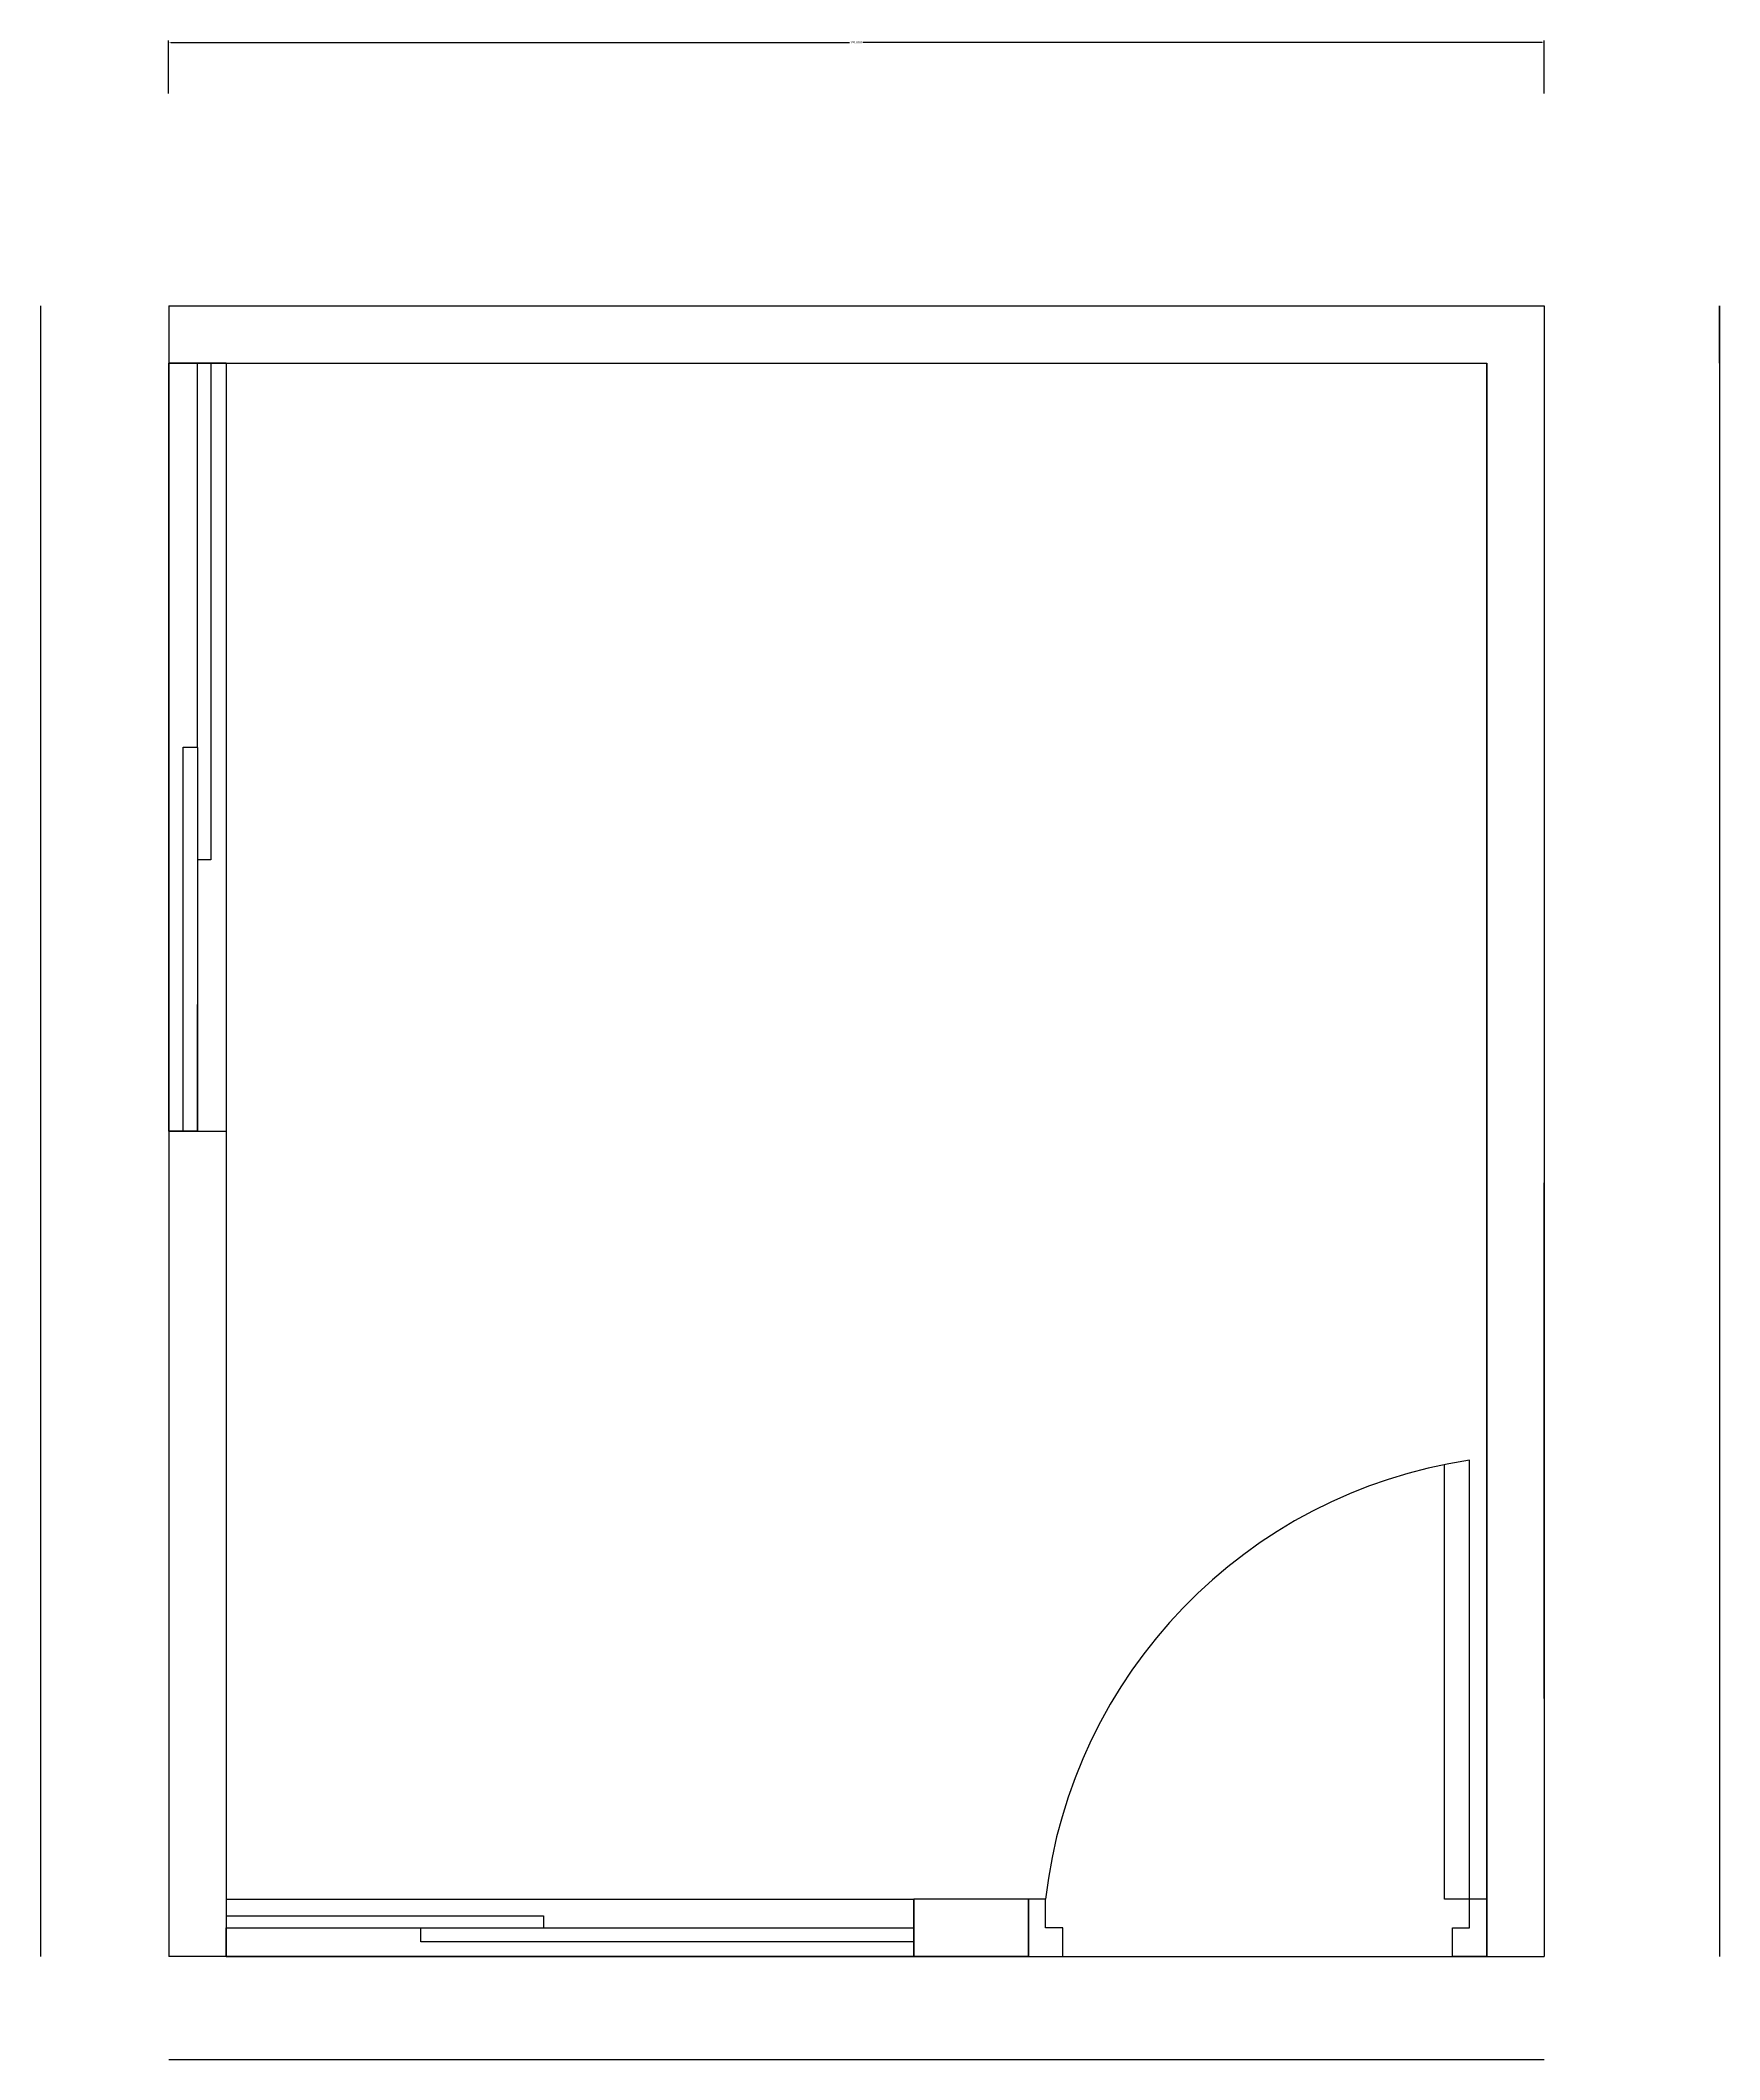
# Model space of a CAD drawing. Header units: inches. Extents: x 70 to 217, y 620 to 796.
import ezdxf

# ---------------------------------------------------------------- set-up
doc = ezdxf.new("R2010")
doc.units = ezdxf.units.IN
doc.header["$MEASUREMENT"] = 0
for name, color, linetype in [('Dimension', 164, 'Continuous'), ('Door', 20, 'Continuous'), ('Wall', 7, 'Continuous'), ('Window', 120, 'Continuous')]:
    doc.layers.add(name, color=color, linetype=linetype)
doc.styles.get("Standard").update_dxf_attribs({"font": 'arial.ttf'})
doc.dimstyles.get("Standard").update_dxf_attribs({"dimtxt": 0.18, "dimasz": 0.18, "dimexe": 0.18, "dimexo": 0.0625, "dimgap": 0.09, "dimtad": 0, "dimtih": 1, "dimtoh": 1, "dimdec": 4, "dimzin": 0, "dimdsep": 46, "dimtxsty": 'Standard', "dimcen": 0.09, "dimadec": 0, "dimazin": 0, "dimtfac": 1, "dimtdec": 4, "dimtofl": 0, "dimtmove": 0, "dimatfit": 3, "dimfxl": 1, "dimtolj": 1, "dimtzin": 0, "dimarcsym": 0})

# ---------------------------------------------------------------- blocks, each defined once
blk = doc.blocks.new('*D4')
at = {"layer": 'Defpoints', "color": 0, "transparency": 16777216}
for p in [(201.69, 796), (81.69, 791.5), (201.69, 791.5)]:
    blk.add_point(p, dxfattribs=at)
at = {"layer": 'Dimension', "color": 0, "lineweight": -2, "transparency": 16777216}
for p, q in [((81.69, 791.56), (81.69, 796.18)), ((81.87, 796), (141.1, 796)), ((201.51, 796), (142.29, 796)), ((201.69, 791.56), (201.69, 796.18))]:
    blk.add_line(p, q, dxfattribs=at)
at = {"layer": 'Dimension', "color": 0, "transparency": 16777216}
for points in [[(81.87, 796.03), (81.87, 795.97), (81.69, 796)], [(201.51, 796.03), (201.51, 795.97), (201.69, 796)]]:
    blk.add_solid(points, dxfattribs=at)
at = {"layer": 'Dimension', "color": 0, "transparency": 16777216, "insert": (141.69, 796), "char_height": 0.18, "attachment_point": 5}
blk.add_mtext('\\A1;120.0000', dxfattribs=at)

msp = doc.modelspace()

# ---------------------------------------------------------------- hatches: boundary and pattern name
at = {"layer": 'Wall'}
h = msp.add_hatch(dxfattribs=at)
h.set_pattern_fill('ANSI31', color=256)
edge = h.paths.add_edge_path()
edge.add_line((81.69382, 768.00734), (196.69382, 768.00734))

# ---------------------------------------------------------------- linework, layer by layer
at = {"layer": 'Dimension'}
for p, q in [((70.5, 773.00734), (70.5, 629.00734)), ((217, 773.00734), (217, 768.00734)), ((217, 768.00734), (217, 773.00734)), ((217, 770.50734), (217, 773.00734)), ((81.69382, 768.00734), (81.69382, 763.00734)), ((81.69382, 768.00734), (81.69382, 708.00734)), ((81.69382, 708.00734), (81.69382, 768.00734)), ((81.69382, 768.00734), (81.69382, 701.00734)), ((81.69382, 701.00734), (81.69382, 768.00734)), ((196.69382, 768.00734), (196.69382, 629.00734)), ((217, 768.00734), (217, 634.00734)), ((217, 634.00734), (217, 629.00734)), ((81.69382, 620), (201.69382, 620))]:
    msp.add_line(p, q, dxfattribs=at)
at = {"layer": 'Door'}
for p, q in [((193, 634.00734), (193, 671.92199)), ((195.19382, 631.50734), (195.19382, 672.30861)), ((158.19382, 634.00734), (156.69382, 634.00734)), ((158.19382, 631.50734), (158.19382, 634.00734)), ((196.69382, 634.00734), (193, 634.00734)), ((196.69382, 634.00734), (193.69382, 634.00734)), ((195.19382, 631.50734), (195.19382, 634.00734)), ((159.69382, 631.50734), (158.19382, 631.50734)), ((159.69382, 629.00734), (159.69382, 631.50734)), ((193.69382, 629.00734), (193.69382, 631.50734)), ((193.69382, 631.50734), (195.19382, 631.50734)), ((156.69382, 629.00734), (159.69382, 629.00734)), ((159.69382, 629.00734), (196.69382, 629.00734)), ((196.69382, 629.00734), (193.69382, 629.00734)), ((196.69382, 629.00734), (196.69382, 629.00734)), ((196.69382, 629.00734), (196.69382, 629.00734))]:
    msp.add_line(p, q, dxfattribs=at)
msp.add_arc((201.69382, 629.00734), 43.78641, 98.5369893, 173.4430535, dxfattribs=at)
at = {"layer": 'Wall'}
for p, q in [((81.69382, 773.00734), (201.69382, 773.00734)), ((81.69382, 773.00734), (81.69382, 629.00734)), ((201.69382, 773.00734), (201.69382, 629.00734)), ((81.69382, 768.00734), (196.69382, 768.00734)), ((86.69382, 768.00734), (81.69382, 768.00734)), ((196.69382, 629.00734), (196.69382, 768.00734)), ((81.69382, 701.00734), (86.69382, 701.00734)), ((81.69382, 701.00734), (86.69382, 701.00734)), ((86.69382, 701.00734), (86.69382, 629.00734)), ((201.69382, 651.50734), (201.69382, 696.50734)), ((196.69382, 629.00734), (196.69382, 673.7287)), ((196.69382, 673.7287), (196.69382, 629.00734)), ((86.69382, 634.00734), (86.69382, 629.00734)), ((146.69382, 629.00734), (146.69382, 634.00734)), ((146.69382, 634.00734), (146.69382, 629.00734)), ((156.69382, 634.00734), (146.69382, 634.00734)), ((156.69382, 629.00734), (156.69382, 634.00734)), ((156.69382, 634.00734), (156.69382, 629.00734)), ((196.69382, 629.00734), (196.69382, 634.00734)), ((86.69382, 629.00734), (86.69382, 631.50734)), ((156.69382, 629.00734), (81.69382, 629.00734)), ((146.69382, 629.00734), (156.69382, 629.00734)), ((146.69382, 629.00734), (156.69382, 629.00734)), ((196.69382, 629.00734), (201.69382, 629.00734)), ((196.69382, 629.00734), (196.69382, 629.00734))]:
    msp.add_line(p, q, dxfattribs=at)
at = {"layer": 'Window'}
for p, q in [((81.69382, 768.00734), (81.69382, 701.00734)), ((85.36065, 768.00734), (81.69382, 768.00734)), ((81.69382, 768.00734), (85.36065, 768.00734)), ((81.69382, 768.00734), (81.69382, 701.00734)), ((81.69382, 768.00734), (81.69382, 708.00734)), ((84.18153, 768.00734), (84.19382, 701.00734)), ((85.36065, 768.00734), (85.36065, 724.68622)), ((86.69382, 768.00734), (86.69382, 701.00734)), ((82.94382, 701.00734), (82.94382, 734.50734)), ((82.94382, 734.50734), (84.18768, 734.50734)), ((85.36065, 724.68622), (84.18703, 724.68622)), ((84.19382, 701.00734), (84.19382, 712.06001)), ((81.69382, 701.00734), (84.19382, 701.00734)), ((84.19382, 701.00734), (81.69382, 701.00734)), ((81.69382, 701.00734), (81.69382, 701.00734)), ((81.69382, 701.00734), (84.19382, 701.00734)), ((86.69382, 634.00734), (146.69382, 634.00734)), ((86.69382, 634.00734), (86.69382, 634.00734)), ((86.69382, 634.00734), (86.69382, 634.00734)), ((86.69382, 634.00734), (86.69382, 634.00734)), ((86.69382, 634.00734), (86.69382, 634.00734)), ((86.69382, 634.00734), (86.69382, 634.00734)), ((86.69382, 632.5506), (114.39126, 632.5506)), ((114.39126, 632.5506), (114.39126, 631.50734)), ((146.69382, 634.00734), (146.69382, 629.00734)), ((86.69382, 629.00734), (86.69382, 631.50734)), ((86.69382, 631.50734), (86.69382, 631.50734)), ((86.69382, 631.50734), (146.69382, 631.50734)), ((103.69382, 630.26359), (103.69382, 631.50734)), ((146.69382, 631.50734), (146.69382, 630.26359)), ((86.69382, 629.00734), (146.69382, 629.00734)), ((146.69382, 630.26359), (103.69382, 630.26359)), ((146.69382, 630.26359), (124.69382, 630.26359)), ((146.69382, 629.00734), (146.69382, 629.00734))]:
    msp.add_line(p, q, dxfattribs=at)

# ---------------------------------------------------------------- dimensions: what is measured, and where the dimension line sits
at = {"layer": 'Dimension'}
dim = msp.add_linear_dim(base=(201.69382, 796), p1=(81.69382, 791.5), p2=(201.69382, 791.5), dimstyle='Standard', dxfattribs=at)
dim.commit()
dim.dimension.update_dxf_attribs({"geometry": '*D4', "text_midpoint": (141.69382, 796)})

doc.saveas('drawing.dxf')
